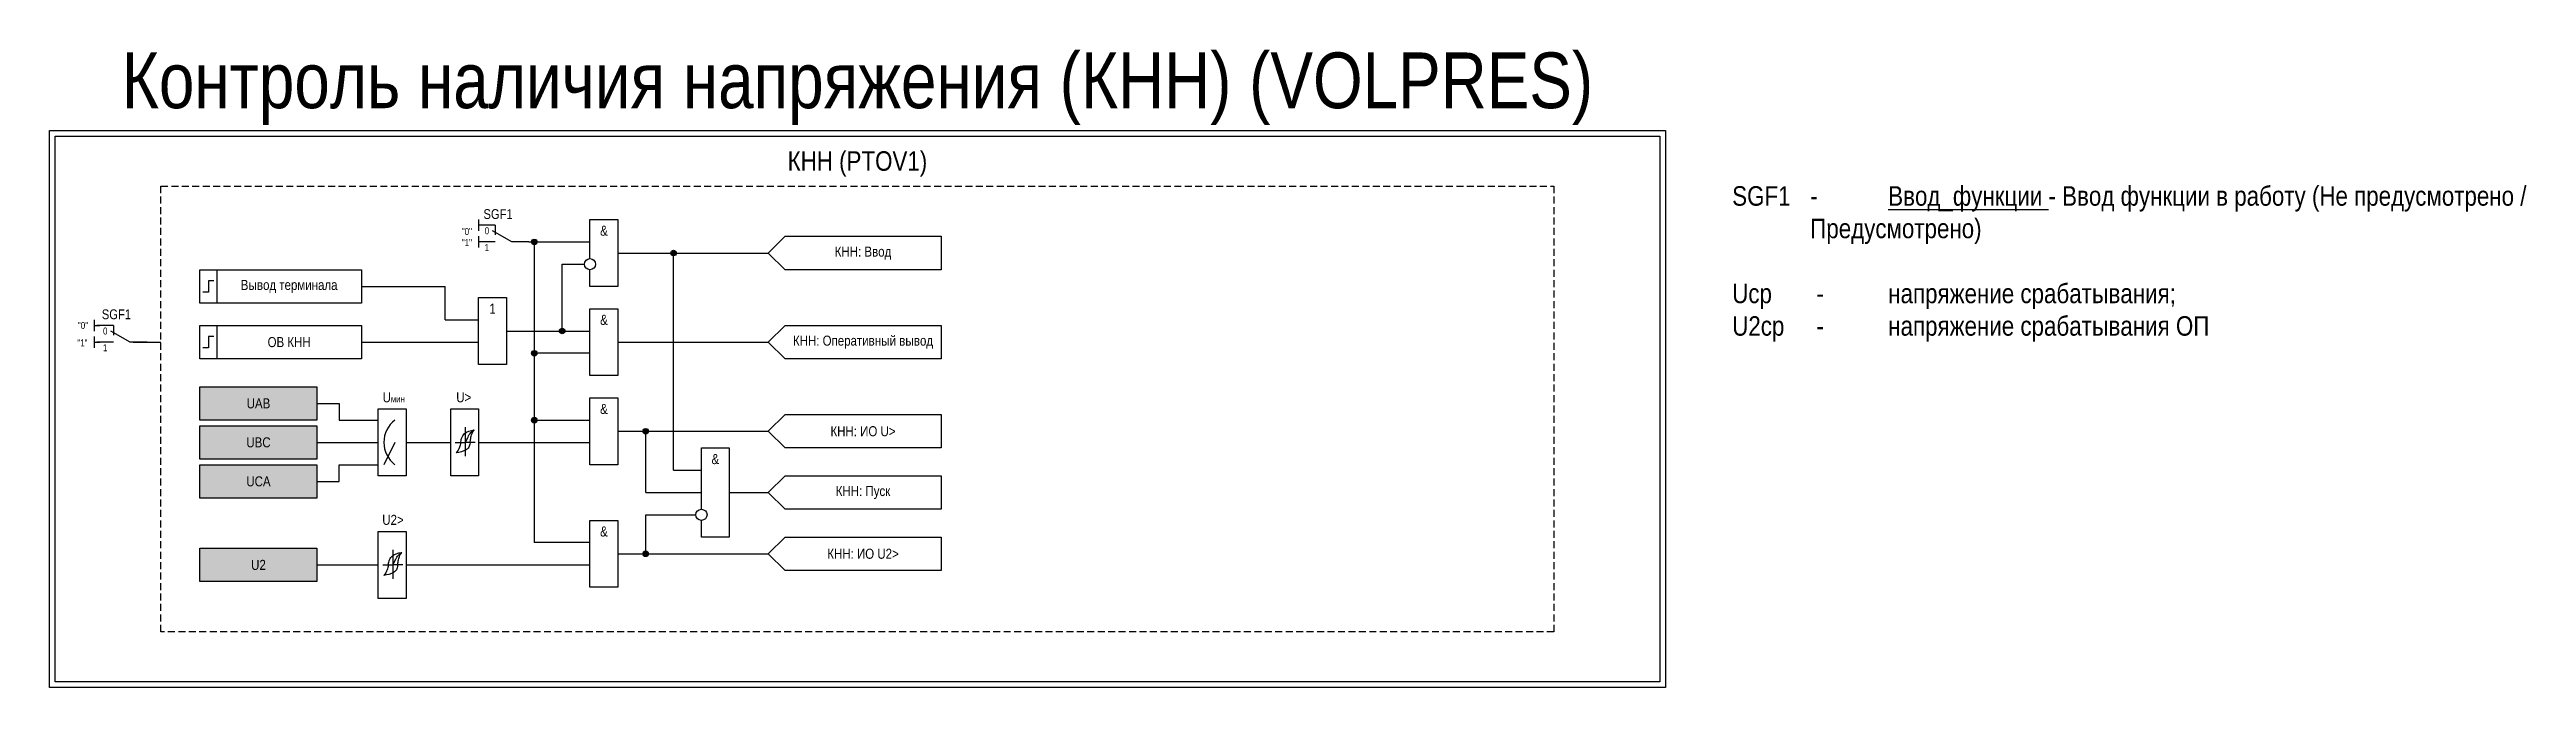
# Model space of a CAD drawing. Header units: millimetres. Extents: x -1643 to 443, y -2 to 115.
# Drawn here: x -2 to 442.5, y 0 to 114.5 of the extents above; entities that cross this region are included whole.
import ezdxf
from ezdxf.enums import TextEntityAlignment as Align

# ---------------------------------------------------------------- set-up
doc = ezdxf.new("R2010")
doc.units = ezdxf.units.MM
doc.linetypes.add('штриховая2', pattern=[0.375, 0.25, -0.125])
doc.layers.add('Основная', color=7, linetype='Continuous')
doc.styles.add('1.8_Gost_RD', font='ARIALN.TTF', dxfattribs={"height": 1.8})
doc.styles.add('2.5_Gost_RD', font='ARIALN.TTF', dxfattribs={"height": 2.5})
doc.styles.add('3.5_Gost_RD', font='ARIALN.TTF', dxfattribs={"height": 3.5})
doc.styles.add('Вывод', font='ARIALN.TTF', dxfattribs={"height": 2.5})
doc.styles.add('Компонент', font='ARIALN.TTF', dxfattribs={"height": 3.5})

msp = doc.modelspace()

# ---------------------------------------------------------------- texts
at = {"color": 30, "ltscale": 100, "style": '3.5_Gost_RD'}
for s, insert, char_height, width, attachment_point in [('{\\C3;Контроль наличия напряжения (КНН) (VOLPRES)}', (143, 107.5), 10, 290, 5), ('КНН (РTOV1)', (143, 94), 3.5, 250, 5), ('SGF1^I-^I{\\LВвод_функции} - Ввод функции в работу (Не предусмотрено /^I^I^IПредусмотрено)\\P\\PUср^I - ^Iнапряжение срабатывания;\\PU2ср^I - ^Iнапряжение срабатывания ОП', (300, 90), 3.5, 165, 1)]:
    msp.add_mtext(s, dxfattribs=dict(at, insert=insert, char_height=char_height, width=width, attachment_point=attachment_point))
at = {"color": 6, "ltscale": 100, "insert": (3, 62.5), "char_height": 1.25, "attachment_point": 1, "style": '3.5_Gost_RD'}
msp.add_mtext_dynamic_manual_height_columns('"1"', width=2, gutter_width=17.5, heights=[0], dxfattribs=at)
at = {"ltscale": 100, "char_height": 1.8, "width": 21, "attachment_point": 5, "style": '1.8_Gost_RD'}
for s, insert in [('UAB', (35.5, 51)), ('UBC', (35.5, 44)), ('UCA', (35.5, 37)), ('U2', (35.5, 22))]:
    msp.add_mtext(s, dxfattribs=dict(at, insert=insert))
at = {"layer": 'Основная', "ltscale": 100, "char_height": 1.25, "attachment_point": 1, "style": '3.5_Gost_RD'}
for s, insert in [('"0"', (72, 82.5)), ('"1"', (72, 80.5))]:
    msp.add_mtext_dynamic_manual_height_columns(s, width=2, gutter_width=17.5, heights=[0], dxfattribs=dict(at, insert=insert))
at = {"layer": 'Основная', "ltscale": 100, "char_height": 1.8, "width": 5, "attachment_point": 5, "style": '2.5_Gost_RD'}
for s, insert in [('&', (97.5, 82)), ('1', (77.5, 68)), ('&', (97.5, 66)), ('&', (97.5, 50)), ('&', (117.5, 41)), ('&', (97.5, 28))]:
    msp.add_mtext(s, dxfattribs=dict(at, insert=insert))
at = {"layer": 'Основная', "color": 0, "ltscale": 100, "char_height": 1.8, "width": 26, "attachment_point": 5, "style": '2.5_Gost_RD'}
for s, insert in [('КНН: Ввод', (144, 78)), ('{\\C256;Вывод терминала}', (41, 72)), ('{\\C256;ОВ КНН}', (41, 62)), ('{\\C256;КНН: Оперативный вывод}', (144, 62)), ('{\\C256;КНН: ИО U>}', (144, 46)), ('{\\C256;КНН: Пуск}', (144, 35)), ('{\\C256;КНН: ИО U2>}', (144, 24))]:
    msp.add_mtext(s, dxfattribs=dict(at, insert=insert))
at = {"layer": 'Основная', "color": 7, "ltscale": 100, "char_height": 1.8, "attachment_point": 1, "style": '1.8_Gost_RD'}
for s, width, insert in [('\\pi2.78586;U{\\H0.66667x;мин}', 11, (55, 53)), ('U>', 4, (71, 53)), ('\\pi3.7178;U2>', 11, (54, 31))]:
    msp.add_mtext_dynamic_manual_height_columns(s, width=width, gutter_width=17.5, heights=[0], dxfattribs=dict(at, insert=insert))

# ---------------------------------------------------------------- blocks, each defined once
blk = doc.blocks.new('Точка')
at = {"ltscale": 100}
h = blk.add_hatch(color=256, dxfattribs=at)
h.dxf.hatch_style = 1
edge = h.paths.add_edge_path()
edge.add_arc((0, 0), 0.5, 0, 360)
blk.add_circle((0, 0), 0.5, dxfattribs=at)
blk = doc.blocks.new('*U80')
at = {"layer": 'Основная', "color": 0}
blk.add_line((0, 0), (7, 4), dxfattribs=at)
at = {"layer": 'Основная', "ltscale": 0.35}
blk.add_line((6, 6), (6, 2.5), dxfattribs=at)
blk = doc.blocks.new('*U92')
at = {"layer": 'Основная', "color": 0}
for p, q in [((-3, 6), (-9, 6)), ((-3, 0), (-9, 0)), ((9, 0), (3, 0))]:
    blk.add_line(p, q, dxfattribs=at)
at = {"layer": 'Основная', "ltscale": 0.25, "xscale": -1}
blk.add_blockref('*U80', (3, 0), dxfattribs=at)
at = {"layer": 'Основная'}
for tag, height, style, p in [('ОУ', 3.5, 'Компонент', (-2, 10)), ('В1', 2.5, 'Вывод', (-13, 6)), ('В2', 2.5, 'Вывод', (-6, 4)), ('В3', 2.5, 'Вывод', (-6, -2))]:
    blk.add_attdef(tag, text='', height=height, dxfattribs=dict(at, style=style)).set_placement(p, align=Align.MIDDLE_CENTER)
blk = doc.blocks.new('*U82')
at = {"layer": 'Основная', "color": 0}
for p, q in [((-3, 6), (-9, 6)), ((-3, 0), (-9, 0)), ((9, 0), (3, 0))]:
    blk.add_line(p, q, dxfattribs=at)
at = {"layer": 'Основная', "ltscale": 0.25, "xscale": -1}
blk.add_blockref('*U80', (3, 0), dxfattribs=at)
at = {"layer": 'Основная'}
for tag, height, style, p in [('ОУ', 3.5, 'Компонент', (-2, 10)), ('В1', 2.5, 'Вывод', (-14, 6)), ('В2', 2.5, 'Вывод', (-6, 4)), ('В3', 2.5, 'Вывод', (-6, -2))]:
    blk.add_attdef(tag, text='', height=height, dxfattribs=dict(at, style=style)).set_placement(p, align=Align.MIDDLE_CENTER)

# ---------------------------------------------------------------- hatches: boundary and pattern name
at = {"ltscale": 100, "true_color": 0x6bffb3}
h = msp.add_hatch(color=111, dxfattribs=at)
h.dxf.hatch_style = 1
h.paths.add_polyline_path([(25, 54), (46, 54), (46, 48), (25, 48)])
h = msp.add_hatch(color=111, dxfattribs=at)
h.dxf.hatch_style = 1
h.paths.add_polyline_path([(25, 47), (46, 47), (46, 41), (25, 41)])
h = msp.add_hatch(color=111, dxfattribs=at)
h.dxf.hatch_style = 1
h.paths.add_polyline_path([(25, 40), (46, 40), (46, 34), (25, 34)])
h = msp.add_hatch(color=111, dxfattribs=at)
h.dxf.hatch_style = 1
h.paths.add_polyline_path([(25, 25), (46, 25), (46, 19), (25, 19)])

# ---------------------------------------------------------------- linework, layer by layer
at = {"ltscale": 100}
for p, q in [((90, 64), (90, 76)), ((90, 76), (94, 76)), ((110, 39), (110, 78)), ((54, 72), (69, 72)), ((69, 66), (69, 72)), ((54, 62), (75, 62)), ((95, 60), (85, 60)), ((85, 48), (95, 48)), ((95, 26), (85, 26))]:
    msp.add_line(p, q, dxfattribs=at)
at = {"color": 6, "ltscale": 100}
for p, q in [((6, 66), (6, 64)), ((6, 65), (7, 65)), ((6, 63), (6, 61)), ((6, 62), (7, 62))]:
    msp.add_line(p, q, dxfattribs=at)
at = {"color": 3, "ltscale": 100}
for points in [[(-2, 100), (288, 100), (288, 0), (-2, 0)], [(-1, 99), (287, 99), (287, 1), (-1, 1)]]:
    msp.add_lwpolyline(points, close=True, dxfattribs=at)
at = {"linetype": 'штриховая2', "ltscale": 5}
msp.add_lwpolyline([(18, 90), (268, 90), (268, 10), (18, 10)], close=True, dxfattribs=at)
at = {"color": 6, "ltscale": 100}
for points in [[(13, 62), (18, 62)], [(13, 62), (13, 62), (13, 62), (18, 62)]]:
    msp.add_lwpolyline(points, dxfattribs=at)
at = {"ltscale": 100}
for points in [[(25, 54), (46, 54), (46, 48), (25, 48)], [(25, 47), (46, 47), (46, 41), (25, 41)], [(25, 40), (46, 40), (46, 34), (25, 34)], [(25, 25), (46, 25), (46, 19), (25, 19)]]:
    msp.add_lwpolyline(points, close=True, dxfattribs=at)
for points in [[(46, 51), (50, 51), (50, 48), (57, 48)], [(46, 44), (57, 44)], [(46, 37), (50, 37), (50, 40), (57, 40)]]:
    msp.add_lwpolyline(points, dxfattribs=at)
at = {"layer": 'Основная', "ltscale": 100}
for p, q in [((75, 84), (75, 82)), ((75, 81), (75, 79)), ((57, 48.5), (57, 50)), ((57, 50), (62, 50)), ((57, 41), (57, 49)), ((62, 50), (62, 44)), ((70, 48.5), (70, 50)), ((70, 50), (75, 50)), ((70, 41), (70, 49)), ((75, 50), (75, 44)), ((105, 35), (105, 46)), ((57, 38), (57, 41)), ((62, 44), (62, 38)), ((70, 38), (70, 41)), ((75, 44), (95, 44)), ((75, 44), (75, 38)), ((62, 38), (57, 38)), ((75, 38), (70, 38)), ((57, 26.5), (57, 28)), ((57, 28), (62, 28)), ((57, 19), (57, 27)), ((62, 28), (62, 22)), ((105, 24), (105, 31)), ((57, 16), (57, 19)), ((62, 22), (62, 16)), ((62, 22), (95, 22)), ((62, 16), (57, 16))]:
    msp.add_line(p, q, dxfattribs=at)
at = {"layer": 'Основная'}
for p, q in [((72.6, 46.72), (72.6, 41.52)), ((59.6, 24.72), (59.6, 19.52))]:
    msp.add_line(p, q, dxfattribs=at)
at = {"layer": 'Основная', "color": 7, "ltscale": 100}
for p, q in [((60, 44), (58, 40)), ((62, 44), (70, 44)), ((70.79, 44), (72.6, 44)), ((74.42, 44), (72.6, 44)), ((46, 22), (57, 22)), ((57.79, 22), (59.6, 22)), ((61.42, 22), (59.6, 22))]:
    msp.add_line(p, q, dxfattribs=at)
at = {"layer": 'Основная', "ltscale": 100}
for points in [[(95, 77), (95, 84), (100, 84), (100, 72), (95, 72), (95, 75)], [(84, 80), (95, 80)], [(85, 80), (85, 72), (85, 48), (85, 26), (85, 26), (85, 26)], [(100, 78), (127, 78)], [(85, 72), (85, 72), (85, 48), (85, 48), (85, 48), (85, 26)], [(69, 66), (69, 66), (69, 66), (75, 66)], [(80, 64), (80, 64), (80, 64), (95, 64)], [(100, 62), (127, 62)], [(100, 46), (100, 46), (100, 46), (127, 46)], [(115, 40), (115, 43), (120, 43), (120, 27), (115, 27), (115, 30)], [(110, 39), (115, 39)], [(115, 32), (115, 40)], [(105, 35), (115, 35)], [(120, 35), (127, 35)], [(105, 31), (114, 31)], [(100, 24), (127, 24)]]:
    msp.add_lwpolyline(points, dxfattribs=at)
at = {"layer": 'Основная', "color": 0, "ltscale": 100}
for points in [[(158, 81), (158, 75), (130, 75), (127, 78), (130, 81)], [(158, 65), (158, 59), (130, 59), (127, 62), (130, 65)]]:
    msp.add_lwpolyline(points, close=True, dxfattribs=at)
at = {"layer": 'Основная', "ltscale": 100}
for points in [[(25, 75), (54, 75), (54, 69), (25, 69)], [(25, 75), (28, 75), (28, 69), (25, 69)], [(75, 70), (80, 70), (80, 58), (75, 58)], [(95, 68), (100, 68), (100, 56), (95, 56)], [(25, 65), (54, 65), (54, 59), (25, 59)], [(25, 65), (28, 65), (28, 59), (25, 59)], [(95, 52), (100, 52), (100, 40), (95, 40)], [(95, 30), (100, 30), (100, 18), (95, 18)]]:
    msp.add_lwpolyline(points, close=True, dxfattribs=at)
at = {"layer": 'Основная', "lineweight": 30, "ltscale": 100}
for points in [[(27.5, 73), (26.5, 73), (26.5, 71), (25.5, 71)], [(27.5, 63), (26.5, 63), (26.5, 61), (25.5, 61)]]:
    msp.add_lwpolyline(points, dxfattribs=at)
at = {"layer": 'Основная', "color": 0, "ltscale": 100}
for points in [[(127, 46), (130, 49), (158, 49), (158, 43), (130, 43), (127, 46)], [(127, 35), (130, 38), (158, 38), (158, 32), (130, 32), (127, 35)], [(127, 24), (130, 27), (158, 27), (158, 21), (130, 21), (127, 24)]]:
    msp.add_lwpolyline(points, dxfattribs=at)
at = {"layer": 'Основная'}
msp.add_circle((95, 76), 1, dxfattribs=at)
at = {"layer": 'Основная', "ltscale": 100}
msp.add_circle((115, 31), 1, dxfattribs=at)
at = {"layer": 'Основная', "color": 7, "ltscale": 100}
msp.add_arc((63, 44), 5, 126.8699, 233.1301, dxfattribs=at)
at = {"layer": 'Основная'}
for points in [[(71.8, 43.92), (71.95, 44.71), (72.44, 45.54), (74.2, 46.26)], [(72.6, 44), (73, 44.72), (73.47, 45.6), (74.2, 46.26)], [(73.48, 43.92), (73.6, 44.71), (73.81, 45.54), (74.2, 46.26)], [(71.8, 43.92), (71.6, 43.13), (71, 42.12)], [(73.48, 43.92), (73.25, 43.13), (72.76, 42.67), (71, 42.12)], [(58.8, 21.92), (58.95, 22.71), (59.44, 23.54), (61.2, 24.26)], [(59.6, 22), (60, 22.72), (60.47, 23.6), (61.2, 24.26)], [(60.48, 21.92), (60.6, 22.71), (60.81, 23.54), (61.2, 24.26)], [(58.8, 21.92), (58.6, 21.13), (58, 20.12)], [(60.48, 21.92), (60.25, 21.13), (59.76, 20.67), (58, 20.12)]]:
    msp.add_spline(points, degree=3, dxfattribs=at)

# ---------------------------------------------------------------- block references
at = {"layer": 'Основная', "ltscale": 0.25}
ref = msp.add_blockref('*U92', (79.5, 80), dxfattribs=dict(at, xscale=0.5, yscale=0.5, zscale=0.5))
ref.add_attrib('ОУ', 'SGF1', dxfattribs={"height": 1.75, "style": 'Компонент'}).set_placement((78.5, 85), align=Align.MIDDLE_CENTER)
ref.add_attrib('В2', '0', dxfattribs={"height": 1.25, "style": 'Вывод'}).set_placement((76.5, 82), align=Align.MIDDLE_CENTER)
ref.add_attrib('В3', '1', dxfattribs={"height": 1.25, "style": 'Вывод'}).set_placement((76.5, 79), align=Align.MIDDLE_CENTER)
at = {"layer": 'Основная', "ltscale": 100}
for p in [(85, 80), (110, 78), (90, 64), (85, 60), (85, 48), (105, 46), (105, 24)]:
    msp.add_blockref('Точка', p, dxfattribs=at)
at = {"layer": 'Основная', "color": 6, "ltscale": 0.25, "xscale": 0.5, "yscale": 0.5, "zscale": 0.5}
msp.add_blockref('*U82', (11, 62), dxfattribs=at).add_auto_attribs({'ОУ': 'SGF1', 'В1': '"0"', 'В2': '0', 'В3': '1'})

msp.set_redraw_order([(e.dxf.handle, doc.entitydb.next_handle()) for e in msp.query("TEXT MTEXT ATTDEF DIMENSION ARC_DIMENSION")])  # texts and dimensions are drawn at this point

doc.saveas('drawing.dxf')
